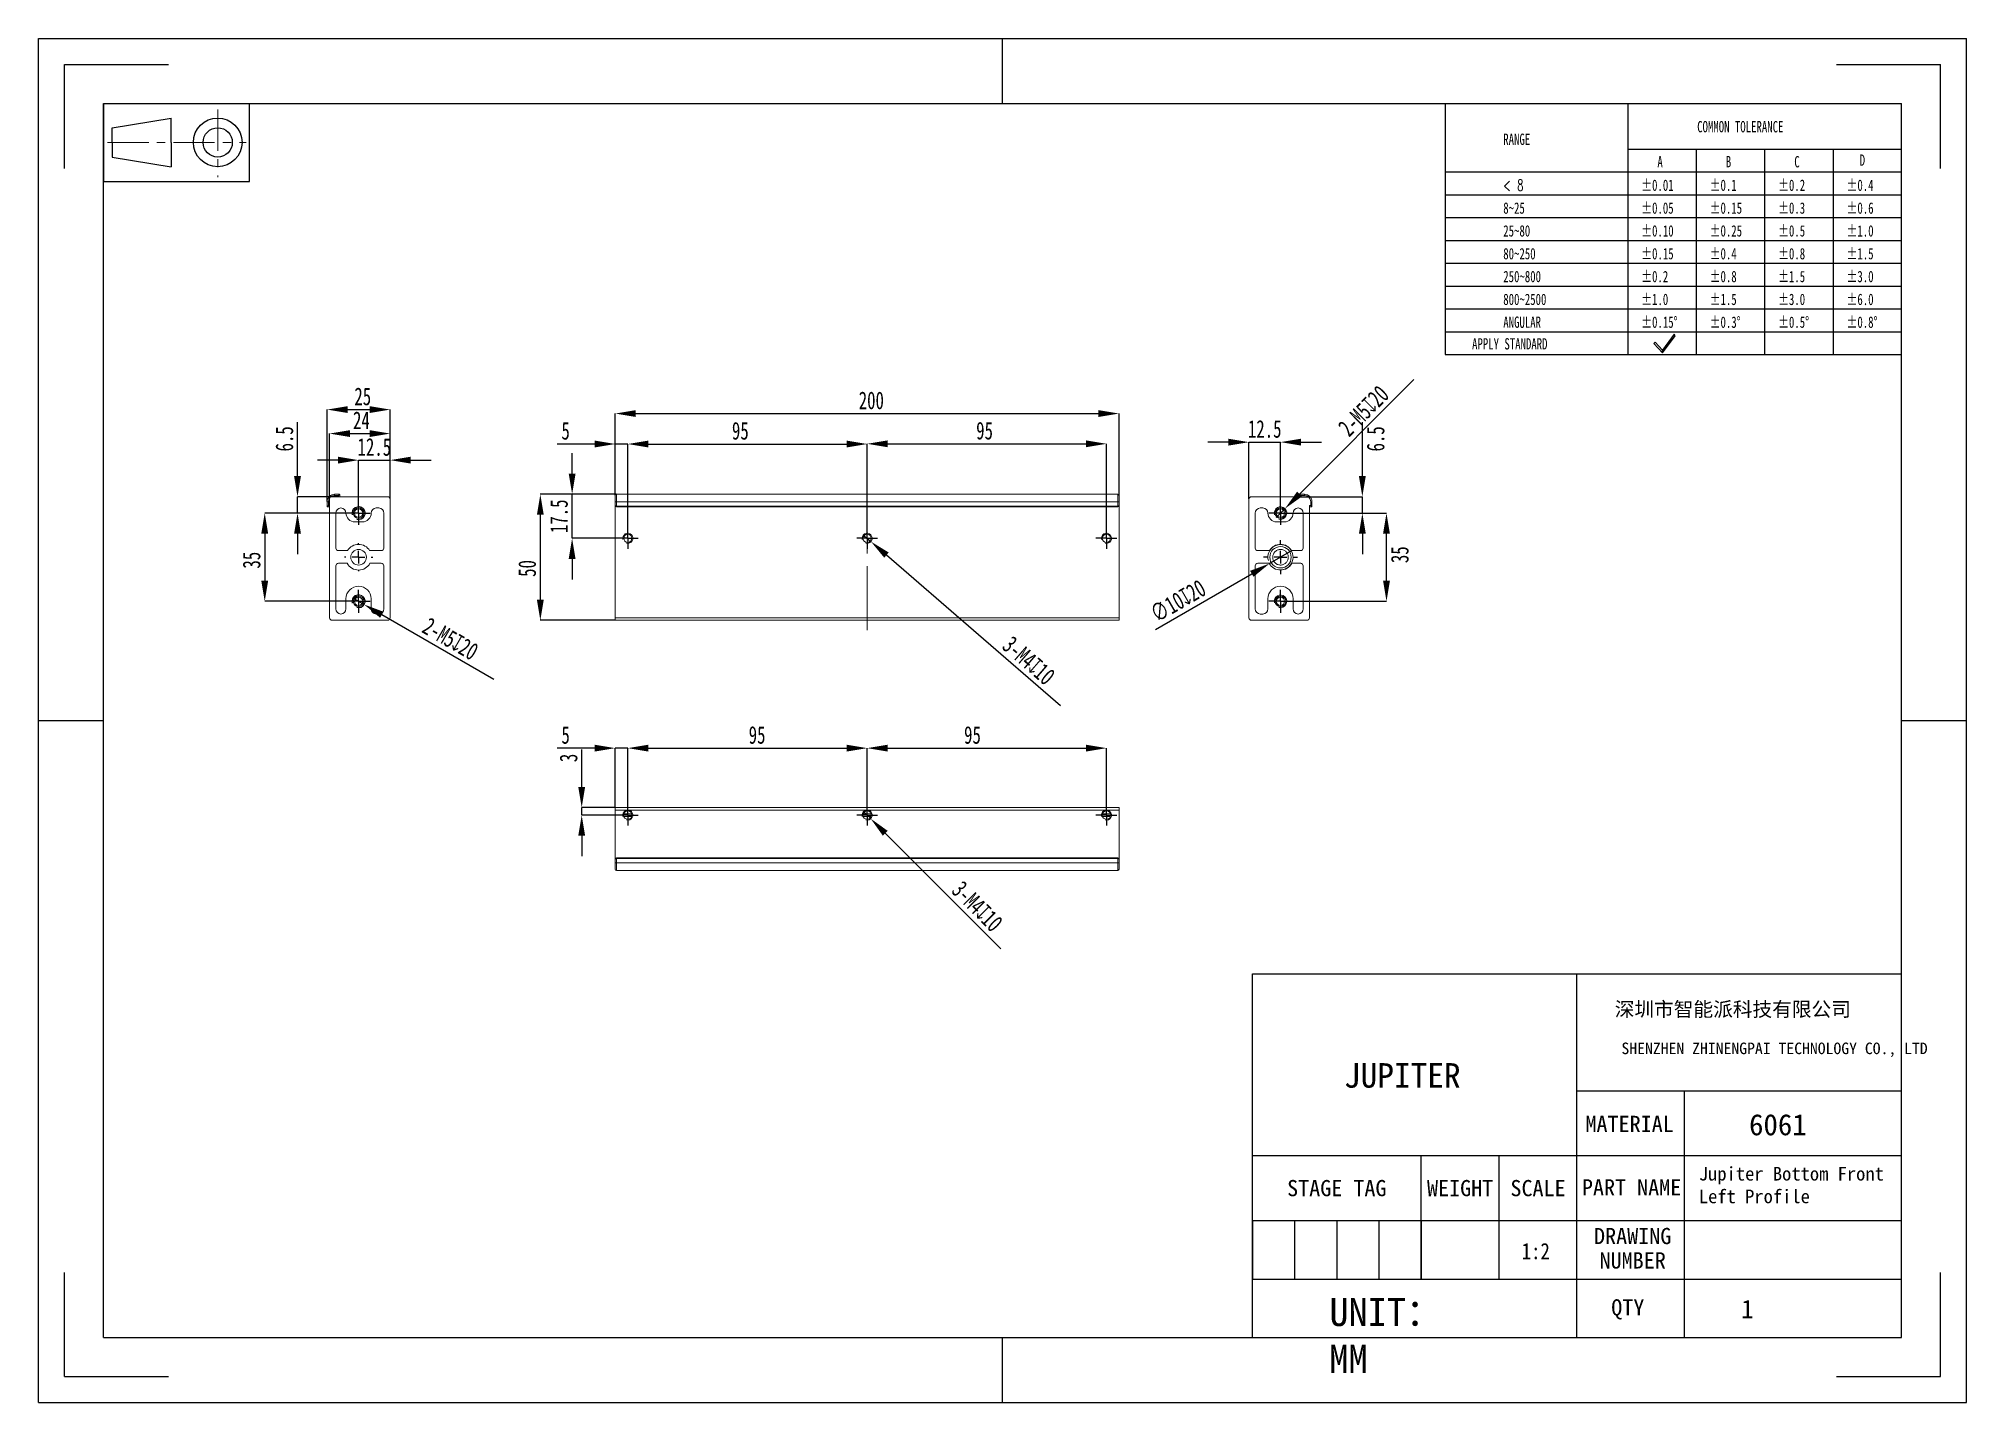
# Model space of a CAD drawing. Header units: millimetres. Extents: x 406 to 788, y 4 to 275.
import ezdxf

# ---------------------------------------------------------------- set-up
doc = ezdxf.new("R2010")
doc.units = ezdxf.units.MM
doc.header["$PDSIZE"] = -1
doc.linetypes.add('CENTER', pattern=[10.16, 6.35, -1.27, 1.27, -1.27])
doc.linetypes.add('CENTERX2', pattern=[20.32, 12.7, -2.54, 2.54, -2.54])
doc.layers.add('DEFAULT_1', color=7, linetype='CENTER', lineweight=18)
doc.layers.add('尺寸线层', color=3, linetype='Continuous', lineweight=18)
doc.layers.add('图框', color=7, linetype='Continuous')
doc.styles.add('SLDTEXTSTYLE4', font='TXT', dxfattribs={"width": 0.7})
doc.styles.add('SLDTEXTSTYLE5', font='TXT', dxfattribs={"width": 0.642857, "bigfont": 'bigfont'})
doc.styles.add('TEXTSTYLE_2', font='')
doc.styles.add('TEXTSTYLE_3', font='')
doc.styles.get('TEXTSTYLE_2').set_extended_font_data('宋体')
doc.styles.get('TEXTSTYLE_3').set_extended_font_data('宋体')
doc.dimstyles.new('SLDDIMSTYLE0', dxfattribs={"dimtxt": 3.5, "dimasz": 4.08, "dimexe": 0, "dimexo": 0.0625, "dimgap": 0.875, "dimtad": 2, "dimdec": 1, "dimlfac": 2, "dimrnd": 1e-09, "dimzin": 12, "dimdsep": 46, "dimtxsty": 'SLDTEXTSTYLE4', "dimsah": 1, "dimcen": 0.09, "dimadec": 0, "dimazin": 3, "dimtfac": 1, "dimtdec": 1, "dimtofl": 0, "dimtmove": 0, "dimatfit": 3, "dimfxl": 1, "dimfrac": 2, "dimtolj": 1, "dimtzin": 12, "dimarcsym": 0})
doc.dimstyles.new('SLDDIMSTYLE1', dxfattribs={"dimtxt": 3.5, "dimasz": 4.08, "dimexe": 0, "dimexo": 0.0625, "dimgap": 0.875, "dimtad": 2, "dimdec": 1, "dimlfac": 2, "dimrnd": 1e-09, "dimzin": 12, "dimdsep": 46, "dimtxsty": 'SLDTEXTSTYLE4', "dimsah": 1, "dimcen": 0.09, "dimadec": 0, "dimazin": 3, "dimtfac": 1, "dimtdec": 1, "dimtmove": 0, "dimatfit": 0, "dimfxl": 1, "dimfrac": 2, "dimtolj": 1, "dimtzin": 12, "dimarcsym": 0})
doc.dimstyles.new('SLDDIMSTYLE2', dxfattribs={"dimtxt": 3.5, "dimasz": 4.08, "dimexe": 0, "dimexo": 0.0625, "dimgap": 0.875, "dimtad": 2, "dimlfac": 2, "dimrnd": 1e-09, "dimzin": 12, "dimdsep": 46, "dimtxsty": 'SLDTEXTSTYLE4', "dimsah": 1, "dimcen": 0.09, "dimadec": 0, "dimazin": 3, "dimtfac": 1, "dimtofl": 0, "dimtmove": 0, "dimatfit": 3, "dimfxl": 1, "dimfrac": 2, "dimtolj": 1, "dimtzin": 12, "dimarcsym": 0})
doc.dimstyles.new('SLDDIMSTYLE3', dxfattribs={"dimtxt": 3.5, "dimasz": 4.08, "dimexe": 0, "dimexo": 0.0625, "dimgap": 0.875, "dimtad": 2, "dimdec": 1, "dimlfac": 2, "dimrnd": 1e-09, "dimzin": 12, "dimdsep": 46, "dimtxsty": 'SLDTEXTSTYLE4', "dimblk1": 'NONE', "dimsah": 1, "dimcen": 0, "dimadec": 0, "dimazin": 3, "dimtfac": 1, "dimtdec": 1, "dimtmove": 0, "dimatfit": 3, "dimldrblk": 'NONE', "dimfxl": 1, "dimfrac": 2, "dimtolj": 1, "dimtzin": 12, "dimarcsym": 0})
doc.dimstyles.new('SLDDIMSTYLE4', dxfattribs={"dimtxt": 3.5, "dimasz": 4.08, "dimexe": 0, "dimexo": 0.0625, "dimgap": 0.875, "dimtad": 2, "dimdec": 1, "dimlfac": 2, "dimrnd": 1e-09, "dimzin": 12, "dimdsep": 46, "dimtxsty": 'SLDTEXTSTYLE4', "dimblk1": 'NONE', "dimsah": 1, "dimcen": 0, "dimadec": 0, "dimazin": 3, "dimtfac": 1, "dimtdec": 1, "dimtmove": 0, "dimatfit": 3, "dimldrblk": 'NONE', "dimfxl": 1, "dimfrac": 2, "dimtolj": 1, "dimtzin": 12, "dimarcsym": 0})

msp = doc.modelspace()

# ---------------------------------------------------------------- texts
at = {"attachment_point": 1}
for s, insert, char_height, width, style in [('COMMON TOLERANCE', (734.9454, 258.6327), 2.245988, 73.941758, 'SLDTEXTSTYLE4'), ('RANGE', (696.4534, 256.1319), 2.24599, 22.059425, 'SLDTEXTSTYLE4'), ('A', (727.0459, 251.6881), 2.246, 3.245004, 'SLDTEXTSTYLE4'), ('B', (740.6318, 251.6881), 2.246, 3.193122, 'SLDTEXTSTYLE4'), ('C', (754.2177, 251.6881), 2.246, 3.230854, 'SLDTEXTSTYLE4'), ('D', (767.2017, 251.993), 2.246, 3.193122, 'SLDTEXTSTYLE4'), ('< 8', (696.4534, 247.0185), 2.24599, 10.779397, 'SLDTEXTSTYLE5'), ('%%P0.01', (723.8504, 247.0185), 2.24599, 15.725063, 'SLDTEXTSTYLE4'), ('%%P0.1', (737.4363, 247.0185), 2.24599, 11.791439, 'SLDTEXTSTYLE4'), ('%%P0.2', (751.0222, 247.0185), 2.24599, 13.413941, 'SLDTEXTSTYLE4'), ('%%P0.4', (764.6081, 247.0185), 2.24599, 13.362059, 'SLDTEXTSTYLE4'), ('8~25', (696.4534, 242.4899), 2.24599, 17.394731, 'SLDTEXTSTYLE4'), ('%%P0.05', (723.8504, 242.4899), 2.24599, 17.347565, 'SLDTEXTSTYLE4'), ('%%P0.15', (737.4363, 242.4899), 2.24599, 16.559897, 'SLDTEXTSTYLE4'), ('%%P0.3', (751.0222, 242.4899), 2.24599, 13.413941, 'SLDTEXTSTYLE4'), ('%%P0.6', (764.6081, 242.4899), 2.24599, 13.413941, 'SLDTEXTSTYLE4'), ('25~80', (696.4534, 237.9613), 2.24599, 21.328355, 'SLDTEXTSTYLE4'), ('%%P0.10', (723.8504, 237.9613), 2.24599, 15.776946, 'SLDTEXTSTYLE4'), ('%%P0.25', (737.4363, 237.9613), 2.24599, 18.130517, 'SLDTEXTSTYLE4'), ('%%P0.5', (751.0222, 237.9613), 2.24599, 13.413941, 'SLDTEXTSTYLE4'), ('%%P1.0', (764.6081, 237.9613), 2.24599, 11.843322, 'SLDTEXTSTYLE4'), ('%%P0.15', (723.8504, 233.4326), 2.24599, 16.559897, 'SLDTEXTSTYLE4'), ('%%P0.4', (737.4363, 233.4326), 2.24599, 13.362059, 'SLDTEXTSTYLE4'), ('%%P0.8', (751.0222, 233.4326), 2.24599, 13.413941, 'SLDTEXTSTYLE4'), ('%%P1.5', (764.6081, 233.4326), 2.24599, 12.626273, 'SLDTEXTSTYLE4'), ('80~250', (696.4534, 233.4326), 2.24599, 25.26198, 'SLDTEXTSTYLE4'), ('250~800', (696.4534, 228.904), 2.24599, 29.195604, 'SLDTEXTSTYLE4'), ('%%P0.2', (723.8504, 228.904), 2.24599, 13.413941, 'SLDTEXTSTYLE4'), ('%%P0.8', (737.4363, 228.904), 2.24599, 13.413941, 'SLDTEXTSTYLE4'), ('%%P1.5', (751.0222, 228.904), 2.24599, 12.626273, 'SLDTEXTSTYLE4'), ('%%P3.0', (764.6081, 228.904), 2.24599, 13.413941, 'SLDTEXTSTYLE4'), ('800~2500', (696.4534, 224.3754), 2.24599, 33.129228, 'SLDTEXTSTYLE4'), ('%%P1.0', (723.8504, 224.3754), 2.24599, 11.843322, 'SLDTEXTSTYLE4'), ('%%P1.5', (737.4363, 224.3754), 2.24599, 12.626273, 'SLDTEXTSTYLE4'), ('%%P3.0', (751.0222, 224.3754), 2.24599, 13.413941, 'SLDTEXTSTYLE4'), ('%%P6.0', (764.6081, 224.3754), 2.24599, 13.413941, 'SLDTEXTSTYLE4'), ('ANGULAR', (696.4534, 219.8467), 2.24599, 31.544458, 'SLDTEXTSTYLE4'), ('%%P0.15%%D', (723.8504, 219.8467), 2.24599, 19.72472, 'SLDTEXTSTYLE4'), ('%%P0.3%%D', (737.4363, 219.8467), 2.24599, 16.578764, 'SLDTEXTSTYLE4'), ('%%P0.5%%D', (751.0222, 219.8467), 2.24599, 16.578764, 'SLDTEXTSTYLE4'), ('%%P0.8%%D', (764.6081, 219.8467), 2.24599, 16.578764, 'SLDTEXTSTYLE4'), ('APPLY STANDARD', (690.2596, 215.5484), 2.245988, 64.560488, 'SLDTEXTSTYLE4')]:
    msp.add_mtext(s, dxfattribs=dict(at, insert=insert, char_height=char_height, width=width, style=style))
at = {"color": 7, "linetype": 'Continuous', "insert": (742.0193, 83.8465), "char_height": 2.863908, "width": 67.948212, "attachment_point": 2, "style": 'TEXTSTYLE_2'}
msp.add_mtext('深圳市智能派科技有限公司', dxfattribs=at)
at = {"color": 7, "linetype": 'Continuous', "attachment_point": 2, "line_spacing_factor": 0.9, "style": 'TEXTSTYLE_3'}
for s, insert, char_height, width in [('MATERIAL\\P ', (721.5327, 61.2647), 3.22125, 46.564858), ('STAGE TAG ', (663.4076, 48.5331), 3.22125, 38.956975), ('WEIGHT', (687.8891, 48.5331), 3.22125, 14.155877), ('SCALE', (703.3511, 48.5331), 3.22125, 14.155877), ('PART NAME', (721.9256, 48.6798), 3.22125, 26.988478), ('DRAWING NUMBER', (722.1406, 39.0253), 3.221249, 26.988478), ('QTY', (721.1756, 24.8726), 3.22125, 35.955609)]:
    msp.add_mtext(s, dxfattribs=dict(at, insert=insert, char_height=char_height, width=width))
at = {"insert": (700.1078, 32.7534), "char_height": 3.221249, "width": 7.721333, "attachment_point": 7}
msp.add_mtext('{\\W0.85;1:2}', dxfattribs=at)
at = {"layer": '尺寸线层', "attachment_point": 1}
for s, insert, char_height, width in [('SHENZHEN ZHINENGPAI TECHNOLOGY CO., LTD', (719.9122, 75.7931), 2.291127, 64.826518), ('JUPITER', (664.8099, 71.7113), 4.86705, 39.720383), ('6061', (745.2484, 61.6015), 4.2, 10.2), ('UNIT：MM', (661.9242, 25.1456), 5.58849, 21.662244)]:
    msp.add_mtext(s, dxfattribs=dict(at, insert=insert, char_height=char_height, width=width))
at = {"layer": '尺寸线层', "linetype": 'CENTERX2', "insert": (735.2703, 51.1275), "char_height": 3.6, "width": 45.60353, "attachment_point": 1}
msp.add_mtext('{\\H0.75x;Jupiter Bottom Front Left Profile}', dxfattribs=at)
at = {"layer": '尺寸线层', "ltscale": 0.2, "insert": (743.6725, 24.7624), "char_height": 3.6503, "width": 21.892878, "attachment_point": 1}
msp.add_mtext('1\\P\\P', dxfattribs=at)

# ---------------------------------------------------------------- blocks, each defined once
blk = doc.blocks.new('_D')
at = {"layer": 'Defpoints', "color": 0, "transparency": 16777216}
for p in [(620.18, 200.59), (520.18, 184.34), (620.18, 184.34)]:
    blk.add_point(p, dxfattribs=at)
at = {"layer": '图框', "color": 0, "lineweight": -2, "transparency": 16777216}
for p, q in [((520.18, 184.4), (520.18, 200.59)), ((524.26, 200.59), (616.1, 200.59)), ((620.18, 184.4), (620.18, 200.59))]:
    blk.add_line(p, q, dxfattribs=at)
at = {"layer": '图框', "color": 0, "transparency": 16777216}
for points in [[(524.26, 201.27), (524.26, 199.91), (520.18, 200.59)], [(616.1, 201.27), (616.1, 199.91), (620.18, 200.59)]]:
    blk.add_solid(points, dxfattribs=at)
at = {"layer": '图框', "color": 0, "transparency": 16777216, "insert": (571.01, 204.96), "char_height": 3.5, "attachment_point": 2, "style": 'SLDTEXTSTYLE4'}
blk.add_mtext('\\A1;200', dxfattribs=at)
blk = doc.blocks.new('_D_1')
at = {"layer": 'Defpoints', "color": 0, "transparency": 16777216}
for p in [(520.43, 184.59), (505.31, 159.59), (520.18, 159.59)]:
    blk.add_point(p, dxfattribs=at)
at = {"layer": '图框', "color": 0, "lineweight": -2, "transparency": 16777216}
for p, q in [((520.37, 184.59), (505.31, 184.59)), ((505.31, 180.51), (505.31, 163.67)), ((520.12, 159.59), (505.31, 159.59))]:
    blk.add_line(p, q, dxfattribs=at)
at = {"layer": '图框', "color": 0, "transparency": 16777216}
for points in [[(504.63, 180.51), (505.99, 180.51), (505.31, 184.59)], [(504.63, 163.67), (505.99, 163.67), (505.31, 159.59)]]:
    blk.add_solid(points, dxfattribs=at)
at = {"layer": '图框', "color": 0, "transparency": 16777216, "insert": (500.93, 169.86), "char_height": 3.5, "attachment_point": 2, "rotation": 90, "style": 'SLDTEXTSTYLE4'}
blk.add_mtext('\\A1;50', dxfattribs=at)
blk = doc.blocks.new('_D_2')
at = {"layer": 'Defpoints', "color": 0, "transparency": 16777216}
for p in [(522.68, 194.55), (520.18, 184.34), (522.68, 175.84)]:
    blk.add_point(p, dxfattribs=at)
at = {"layer": '图框', "color": 0, "lineweight": -2, "transparency": 16777216}
for p, q in [((516.1, 194.55), (508.64, 194.55)), ((520.18, 184.4), (520.18, 194.55)), ((522.68, 194.55), (520.18, 194.55)), ((522.68, 175.9), (522.68, 194.55)), ((526.76, 194.55), (530.84, 194.55))]:
    blk.add_line(p, q, dxfattribs=at)
at = {"layer": '图框', "color": 0, "transparency": 16777216}
for points in [[(516.1, 195.23), (516.1, 193.87), (520.18, 194.55)], [(526.76, 195.23), (526.76, 193.87), (522.68, 194.55)]]:
    blk.add_solid(points, dxfattribs=at)
at = {"layer": '图框', "color": 0, "transparency": 16777216, "insert": (510.33, 198.93), "char_height": 3.5, "attachment_point": 2, "style": 'SLDTEXTSTYLE4'}
blk.add_mtext('\\A1;5', dxfattribs=at)
blk = doc.blocks.new('_D_3')
at = {"layer": 'Defpoints', "color": 0, "transparency": 16777216}
for p in [(570.18, 194.55), (522.68, 175.84), (570.18, 175.84)]:
    blk.add_point(p, dxfattribs=at)
at = {"layer": '图框', "color": 0, "lineweight": -2, "transparency": 16777216}
for p, q in [((522.68, 175.9), (522.68, 194.55)), ((526.76, 194.55), (566.1, 194.55)), ((570.18, 175.9), (570.18, 194.55))]:
    blk.add_line(p, q, dxfattribs=at)
at = {"layer": '图框', "color": 0, "transparency": 16777216}
for points in [[(526.76, 195.23), (526.76, 193.87), (522.68, 194.55)], [(566.1, 195.23), (566.1, 193.87), (570.18, 194.55)]]:
    blk.add_solid(points, dxfattribs=at)
at = {"layer": '图框', "color": 0, "transparency": 16777216, "insert": (545.01, 198.93), "char_height": 3.5, "attachment_point": 2, "style": 'SLDTEXTSTYLE4'}
blk.add_mtext('\\A1;95', dxfattribs=at)
blk = doc.blocks.new('_D_4')
at = {"layer": 'Defpoints', "color": 0, "transparency": 16777216}
for p in [(617.68, 194.59), (570.18, 175.84), (617.68, 175.84)]:
    blk.add_point(p, dxfattribs=at)
at = {"layer": '图框', "color": 0, "lineweight": -2, "transparency": 16777216}
for p, q in [((570.18, 175.9), (570.18, 194.59)), ((574.26, 194.59), (613.6, 194.59)), ((617.68, 175.9), (617.68, 194.59))]:
    blk.add_line(p, q, dxfattribs=at)
at = {"layer": '图框', "color": 0, "transparency": 16777216}
for points in [[(574.26, 195.27), (574.26, 193.91), (570.18, 194.59)], [(613.6, 195.27), (613.6, 193.91), (617.68, 194.59)]]:
    blk.add_solid(points, dxfattribs=at)
at = {"layer": '图框', "color": 0, "transparency": 16777216, "insert": (593.49, 198.96), "char_height": 3.5, "attachment_point": 2, "style": 'SLDTEXTSTYLE4'}
blk.add_mtext('\\A1;95', dxfattribs=at)
blk = doc.blocks.new('_D_5')
at = {"layer": 'Defpoints', "color": 0, "transparency": 16777216}
for p in [(511.62, 184.59), (520.43, 184.59), (522.68, 175.84)]:
    blk.add_point(p, dxfattribs=at)
at = {"layer": '图框', "color": 0, "lineweight": -2, "transparency": 16777216}
for p, q in [((511.62, 188.67), (511.62, 192.75)), ((520.37, 184.59), (511.62, 184.59)), ((511.62, 175.84), (511.62, 184.59)), ((522.62, 175.84), (511.62, 175.84)), ((511.62, 171.76), (511.62, 167.68))]:
    blk.add_line(p, q, dxfattribs=at)
at = {"layer": '图框', "color": 0, "transparency": 16777216}
for points in [[(510.94, 188.67), (512.3, 188.67), (511.62, 184.59)], [(510.94, 171.76), (512.3, 171.76), (511.62, 175.84)]]:
    blk.add_solid(points, dxfattribs=at)
at = {"layer": '图框', "color": 0, "transparency": 16777216, "insert": (507.25, 180.21), "char_height": 3.5, "attachment_point": 2, "rotation": 90, "style": 'SLDTEXTSTYLE4'}
blk.add_mtext('\\A1;17.5', dxfattribs=at)
blk = doc.blocks.new('_D_6')
at = {"layer": 'Defpoints', "color": 0, "transparency": 16777216}
for p in [(569.42, 176.49), (570.94, 175.18)]:
    blk.add_point(p, dxfattribs=at)
at = {"layer": '图框', "color": 0, "lineweight": -2, "transparency": 16777216}
for p, q in [((569.42, 176.49), (570.94, 175.18)), ((608.59, 142.58), (574.02, 172.51))]:
    blk.add_line(p, q, dxfattribs=at)
at = {"layer": '图框', "color": 0, "transparency": 16777216}
blk.add_solid([(574.46, 173.03), (573.57, 172), (570.94, 175.18)], dxfattribs=at)
at = {"layer": '图框', "color": 0, "transparency": 16777216, "insert": (599.05, 156.73), "char_height": 3.5, "attachment_point": 1, "rotation": 319.1088, "style": 'SLDTEXTSTYLE4'}
blk.add_mtext('\\A1;3-M4{\\fGDT|b0|i0|c134|p2;x}10', dxfattribs=at)
blk = doc.blocks.new('_NONE')
blk = doc.blocks.new('SW_CENTERMARKSYMBOL_0')
at = {"layer": '图框', "color": 0}
for p, q in [((-1.25, 0), (-2.075, 0)), ((0, 0), (-1.25, 0)), ((0, 1.25), (0, 2.075)), ((0, 0), (0, 1.25)), ((0, 0), (0, -1.25)), ((0, 0), (1.25, 0)), ((1.25, 0), (2.075, 0)), ((0, -1.25), (0, -2.075))]:
    blk.add_line(p, q, dxfattribs=at)
blk = doc.blocks.new('SW_CENTERMARKSYMBOL_1')
at = {"layer": '图框', "color": 0}
for p, q in [((-1.25, 0), (-2.075, 0)), ((0, 0), (-1.25, 0)), ((0, 1.25), (0, 2.075)), ((0, 0), (0, 1.25)), ((0, 0), (0, -1.25)), ((0, 0), (1.25, 0)), ((1.25, 0), (2.075, 0)), ((0, -1.25), (0, -2.075))]:
    blk.add_line(p, q, dxfattribs=at)
blk = doc.blocks.new('SW_CENTERMARKSYMBOL_2')
at = {"layer": '图框', "color": 0}
for p, q in [((-1.25, 0), (-2.075, 0)), ((0, 0), (-1.25, 0)), ((0, 1.25), (0, 2.075)), ((0, 0), (0, 1.25)), ((0, 0), (0, -1.25)), ((0, 0), (1.25, 0)), ((1.25, 0), (2.075, 0)), ((0, -1.25), (0, -2.075))]:
    blk.add_line(p, q, dxfattribs=at)
blk = doc.blocks.new('_D_7')
at = {"layer": 'Defpoints', "color": 0, "transparency": 16777216}
for p in [(652.23, 180.84), (673.27, 180.84), (652.23, 163.34)]:
    blk.add_point(p, dxfattribs=at)
at = {"layer": '图框', "color": 0, "lineweight": -2, "transparency": 16777216}
for p, q in [((652.29, 180.84), (673.27, 180.84)), ((673.27, 167.42), (673.27, 176.76)), ((652.29, 163.34), (673.27, 163.34))]:
    blk.add_line(p, q, dxfattribs=at)
at = {"layer": '图框', "color": 0, "transparency": 16777216}
for points in [[(672.59, 176.76), (673.95, 176.76), (673.27, 180.84)], [(672.59, 167.42), (673.95, 167.42), (673.27, 163.34)]]:
    blk.add_solid(points, dxfattribs=at)
at = {"layer": '图框', "color": 0, "transparency": 16777216, "insert": (674.15, 172.59), "char_height": 3.5, "attachment_point": 2, "rotation": 90, "style": 'SLDTEXTSTYLE4'}
blk.add_mtext('\\A1;35', dxfattribs=at)
blk = doc.blocks.new('_D_8')
at = {"layer": 'Defpoints', "color": 0, "transparency": 16777216}
for p in [(652.23, 194.92), (645.98, 183.59), (652.23, 180.84)]:
    blk.add_point(p, dxfattribs=at)
at = {"layer": '图框', "color": 0, "lineweight": -2, "transparency": 16777216}
for p, q in [((641.9, 194.92), (637.82, 194.92)), ((645.98, 183.65), (645.98, 194.92)), ((645.98, 194.92), (652.23, 194.92)), ((652.23, 180.9), (652.23, 194.92)), ((656.31, 194.92), (660.39, 194.92))]:
    blk.add_line(p, q, dxfattribs=at)
at = {"layer": '图框', "color": 0, "transparency": 16777216}
for points in [[(641.9, 195.6), (641.9, 194.24), (645.98, 194.92)], [(656.31, 195.6), (656.31, 194.24), (652.23, 194.92)]]:
    blk.add_solid(points, dxfattribs=at)
at = {"layer": '图框', "color": 0, "transparency": 16777216, "insert": (649.1, 199.3), "char_height": 3.5, "attachment_point": 2, "style": 'SLDTEXTSTYLE4'}
blk.add_mtext('\\A1;12.5', dxfattribs=at)
blk = doc.blocks.new('_D_9')
at = {"layer": 'Defpoints', "color": 0, "transparency": 16777216}
for p in [(656.23, 184.09), (668.48, 184.09), (652.23, 180.84)]:
    blk.add_point(p, dxfattribs=at)
at = {"layer": '图框', "color": 0, "lineweight": -2, "transparency": 16777216}
for p, q in [((668.48, 188.17), (668.48, 198.9)), ((656.29, 184.09), (668.48, 184.09)), ((668.48, 180.84), (668.48, 184.09)), ((652.29, 180.84), (668.48, 180.84)), ((668.48, 176.76), (668.48, 172.68))]:
    blk.add_line(p, q, dxfattribs=at)
at = {"layer": '图框', "color": 0, "transparency": 16777216}
for points in [[(667.8, 188.17), (669.16, 188.17), (668.48, 184.09)], [(667.8, 176.76), (669.16, 176.76), (668.48, 180.84)]]:
    blk.add_solid(points, dxfattribs=at)
at = {"layer": '图框', "color": 0, "transparency": 16777216, "insert": (669.35, 195.57), "char_height": 3.5, "attachment_point": 2, "rotation": 90, "style": 'SLDTEXTSTYLE4'}
blk.add_mtext('\\A1;6.5', dxfattribs=at)
blk = doc.blocks.new('_D_10')
at = {"layer": 'Defpoints', "color": 0, "transparency": 16777216}
for p in [(651.35, 179.96), (653.11, 181.72)]:
    blk.add_point(p, dxfattribs=at)
at = {"layer": '图框', "color": 0, "lineweight": -2, "transparency": 16777216}
for p, q in [((678.73, 207.34), (656, 184.61)), ((651.35, 179.96), (653.11, 181.72))]:
    blk.add_line(p, q, dxfattribs=at)
at = {"layer": '图框', "color": 0, "transparency": 16777216}
blk.add_solid([(655.52, 185.09), (656.48, 184.13), (653.11, 181.72)], dxfattribs=at)
at = {"layer": '图框', "color": 0, "transparency": 16777216, "insert": (663.36, 198.27), "char_height": 3.5, "attachment_point": 1, "rotation": 45, "style": 'SLDTEXTSTYLE4'}
blk.add_mtext('\\A1;2-M5{\\fGDT;x}20', dxfattribs=at)
blk = doc.blocks.new('_D_11')
at = {"layer": 'Defpoints', "color": 0, "transparency": 16777216}
for p in [(654.4, 173.34), (650.07, 170.84)]:
    blk.add_point(p, dxfattribs=at)
at = {"layer": '图框', "color": 0, "lineweight": -2, "transparency": 16777216}
for p, q in [((654.4, 173.34), (650.07, 170.84)), ((627.44, 157.78), (646.54, 168.8))]:
    blk.add_line(p, q, dxfattribs=at)
at = {"layer": '图框', "color": 0, "transparency": 16777216}
blk.add_solid([(646.2, 169.39), (646.88, 168.21), (650.07, 170.84)], dxfattribs=at)
at = {"layer": '图框', "color": 0, "transparency": 16777216, "insert": (625.98, 162.07), "char_height": 3.5, "attachment_point": 1, "rotation": 30, "style": 'SLDTEXTSTYLE4'}
blk.add_mtext('\\A1;∅10{\\fGDT;x}20', dxfattribs=at)
blk = doc.blocks.new('SW_CENTERMARKSYMBOL_3')
at = {"layer": '图框', "color": 0}
for p, q in [((-1.25, 0), (-2.3, 0)), ((0, 0), (-1.25, 0)), ((0, 1.25), (0, 2.3)), ((0, 0), (0, 1.25)), ((0, 0), (0, -1.25)), ((0, 0), (1.25, 0)), ((1.25, 0), (2.3, 0)), ((0, -1.25), (0, -2.3))]:
    blk.add_line(p, q, dxfattribs=at)
blk = doc.blocks.new('SW_CENTERMARKSYMBOL_4')
at = {"layer": '图框', "color": 0}
for p, q in [((-1.25, 0), (-2.3, 0)), ((0, 0), (-1.25, 0)), ((0, 1.25), (0, 2.3)), ((0, 0), (0, 1.25)), ((0, 0), (0, -1.25)), ((0, 0), (1.25, 0)), ((1.25, 0), (2.3, 0)), ((0, -1.25), (0, -2.3))]:
    blk.add_line(p, q, dxfattribs=at)
blk = doc.blocks.new('SW_CENTERMARKSYMBOL_5')
at = {"layer": '图框', "color": 0}
for p, q in [((-2.5, 0), (-2.8, 0)), ((0, 0), (-1.25, 0)), ((0, 2.5), (0, 2.8)), ((0, 0), (0, 1.25)), ((0, 0), (0, -1.25)), ((0, 0), (1.25, 0)), ((2.5, 0), (2.8, 0)), ((0, -2.5), (0, -2.8))]:
    blk.add_line(p, q, dxfattribs=at)
blk = doc.blocks.new('SW_CENTERMARKSYMBOL_6')
at = {"layer": '图框', "color": 0}
for p, q in [((-2.5, 0), (-3.375, 0)), ((0, 0), (-1.25, 0)), ((0, 2.5), (0, 3.375)), ((0, 0), (0, 1.25)), ((0, 0), (0, -1.25)), ((0, 0), (1.25, 0)), ((2.5, 0), (3.375, 0)), ((0, -2.5), (0, -3.375))]:
    blk.add_line(p, q, dxfattribs=at)
blk = doc.blocks.new('_D_12')
at = {"layer": 'Defpoints', "color": 0, "transparency": 16777216}
for p in [(475.48, 201.38), (462.98, 183.09), (475.48, 183.59)]:
    blk.add_point(p, dxfattribs=at)
at = {"layer": '图框', "color": 0, "lineweight": -2, "transparency": 16777216}
for p, q in [((462.98, 183.15), (462.98, 201.38)), ((467.06, 201.38), (471.4, 201.38)), ((475.48, 183.65), (475.48, 201.38))]:
    blk.add_line(p, q, dxfattribs=at)
at = {"layer": '图框', "color": 0, "transparency": 16777216}
for points in [[(467.06, 202.06), (467.06, 200.7), (462.98, 201.38)], [(471.4, 202.06), (471.4, 200.7), (475.48, 201.38)]]:
    blk.add_solid(points, dxfattribs=at)
at = {"layer": '图框', "color": 0, "transparency": 16777216, "insert": (470.06, 205.75), "char_height": 3.5, "attachment_point": 2, "style": 'SLDTEXTSTYLE4'}
blk.add_mtext('\\A1;25', dxfattribs=at)
blk = doc.blocks.new('_D_13')
at = {"layer": 'Defpoints', "color": 0, "transparency": 16777216}
for p in [(475.48, 196.62), (463.48, 182.34), (475.48, 183.59)]:
    blk.add_point(p, dxfattribs=at)
at = {"layer": '图框', "color": 0, "lineweight": -2, "transparency": 16777216}
for p, q in [((463.48, 182.4), (463.48, 196.62)), ((467.56, 196.62), (471.4, 196.62)), ((475.48, 183.65), (475.48, 196.62))]:
    blk.add_line(p, q, dxfattribs=at)
at = {"layer": '图框', "color": 0, "transparency": 16777216}
for points in [[(467.56, 197.3), (467.56, 195.94), (463.48, 196.62)], [(471.4, 197.3), (471.4, 195.94), (475.48, 196.62)]]:
    blk.add_solid(points, dxfattribs=at)
at = {"layer": '图框', "color": 0, "transparency": 16777216, "insert": (469.79, 201), "char_height": 3.5, "attachment_point": 2, "style": 'SLDTEXTSTYLE4'}
blk.add_mtext('\\A1;24', dxfattribs=at)
blk = doc.blocks.new('_D_14')
at = {"layer": 'Defpoints', "color": 0, "transparency": 16777216}
for p in [(475.48, 191.35), (469.23, 180.84), (475.48, 183.59)]:
    blk.add_point(p, dxfattribs=at)
at = {"layer": '图框', "color": 0, "lineweight": -2, "transparency": 16777216}
for p, q in [((465.15, 191.35), (461.07, 191.35)), ((469.23, 180.9), (469.23, 191.35)), ((469.23, 191.35), (475.48, 191.35)), ((475.48, 183.65), (475.48, 191.35)), ((479.56, 191.35), (483.64, 191.35))]:
    blk.add_line(p, q, dxfattribs=at)
at = {"layer": '图框', "color": 0, "transparency": 16777216}
for points in [[(465.15, 192.03), (465.15, 190.67), (469.23, 191.35)], [(479.56, 192.03), (479.56, 190.67), (475.48, 191.35)]]:
    blk.add_solid(points, dxfattribs=at)
at = {"layer": '图框', "color": 0, "transparency": 16777216, "insert": (472.36, 195.72), "char_height": 3.5, "attachment_point": 2, "style": 'SLDTEXTSTYLE4'}
blk.add_mtext('\\A1;12.5', dxfattribs=at)
blk = doc.blocks.new('_D_15')
at = {"layer": 'Defpoints', "color": 0, "transparency": 16777216}
for p in [(469.23, 180.84), (450.6, 163.34), (469.23, 163.34)]:
    blk.add_point(p, dxfattribs=at)
at = {"layer": '图框', "color": 0, "lineweight": -2, "transparency": 16777216}
for p, q in [((469.17, 180.84), (450.6, 180.84)), ((450.6, 176.76), (450.6, 167.42)), ((469.17, 163.34), (450.6, 163.34))]:
    blk.add_line(p, q, dxfattribs=at)
at = {"layer": '图框', "color": 0, "transparency": 16777216}
for points in [[(449.92, 176.76), (451.28, 176.76), (450.6, 180.84)], [(449.92, 167.42), (451.28, 167.42), (450.6, 163.34)]]:
    blk.add_solid(points, dxfattribs=at)
at = {"layer": '图框', "color": 0, "transparency": 16777216, "insert": (446.23, 171.5), "char_height": 3.5, "attachment_point": 2, "rotation": 90, "style": 'SLDTEXTSTYLE4'}
blk.add_mtext('\\A1;35', dxfattribs=at)
blk = doc.blocks.new('_D_16')
at = {"layer": 'Defpoints', "color": 0, "transparency": 16777216}
for p in [(457.11, 184.09), (465.23, 184.09), (469.23, 180.84)]:
    blk.add_point(p, dxfattribs=at)
at = {"layer": '图框', "color": 0, "lineweight": -2, "transparency": 16777216}
for p, q in [((457.11, 188.17), (457.11, 198.9)), ((465.17, 184.09), (457.11, 184.09)), ((457.11, 180.84), (457.11, 184.09)), ((469.17, 180.84), (457.11, 180.84)), ((457.11, 176.76), (457.11, 172.68))]:
    blk.add_line(p, q, dxfattribs=at)
at = {"layer": '图框', "color": 0, "transparency": 16777216}
for points in [[(456.43, 188.17), (457.79, 188.17), (457.11, 184.09)], [(456.43, 176.76), (457.79, 176.76), (457.11, 180.84)]]:
    blk.add_solid(points, dxfattribs=at)
at = {"layer": '图框', "color": 0, "transparency": 16777216, "insert": (452.74, 195.57), "char_height": 3.5, "attachment_point": 2, "rotation": 90, "style": 'SLDTEXTSTYLE4'}
blk.add_mtext('\\A1;6.5', dxfattribs=at)
blk = doc.blocks.new('_D_17')
at = {"layer": 'Defpoints', "color": 0, "transparency": 16777216}
for p in [(468.15, 163.96), (470.32, 162.71)]:
    blk.add_point(p, dxfattribs=at)
at = {"layer": '图框', "color": 0, "lineweight": -2, "transparency": 16777216}
for p, q in [((468.15, 163.96), (470.32, 162.71)), ((496.07, 147.84), (473.85, 160.67))]:
    blk.add_line(p, q, dxfattribs=at)
at = {"layer": '图框', "color": 0, "transparency": 16777216}
blk.add_solid([(474.19, 161.26), (473.51, 160.08), (470.32, 162.71)], dxfattribs=at)
at = {"layer": '图框', "color": 0, "transparency": 16777216, "insert": (483.33, 160.34), "char_height": 3.5, "attachment_point": 1, "rotation": 330, "style": 'SLDTEXTSTYLE4'}
blk.add_mtext('\\A1;2-M5{\\fGDT;x}20', dxfattribs=at)
blk = doc.blocks.new('SW_CENTERMARKSYMBOL_7')
at = {"layer": '图框', "color": 0}
for p, q in [((-1.25, 0), (-2.3, 0)), ((0, 0), (-1.25, 0)), ((0, 1.25), (0, 2.3)), ((0, 0), (0, 1.25)), ((0, 0), (0, -1.25)), ((0, 0), (1.25, 0)), ((1.25, 0), (2.3, 0)), ((0, -1.25), (0, -2.3))]:
    blk.add_line(p, q, dxfattribs=at)
blk = doc.blocks.new('SW_CENTERMARKSYMBOL_8')
at = {"layer": '图框', "color": 0}
for p, q in [((-1.25, 0), (-2.3, 0)), ((0, 0), (-1.25, 0)), ((0, 1.25), (0, 2.3)), ((0, 0), (0, 1.25)), ((0, 0), (0, -1.25)), ((0, 0), (1.25, 0)), ((1.25, 0), (2.3, 0)), ((0, -1.25), (0, -2.3))]:
    blk.add_line(p, q, dxfattribs=at)
blk = doc.blocks.new('SW_CENTERMARKSYMBOL_9')
at = {"layer": '图框', "color": 0}
for p, q in [((-2.5, 0), (-2.8, 0)), ((0, 0), (-1.25, 0)), ((0, 2.5), (0, 2.8)), ((0, 0), (0, 1.25)), ((0, 0), (0, -1.25)), ((0, 0), (1.25, 0)), ((2.5, 0), (2.8, 0)), ((0, -2.5), (0, -2.8))]:
    blk.add_line(p, q, dxfattribs=at)
blk = doc.blocks.new('_D_18')
at = {"layer": 'Defpoints', "color": 0, "transparency": 16777216}
for p in [(522.67, 134.21), (520.18, 122.42), (522.67, 120.93)]:
    blk.add_point(p, dxfattribs=at)
at = {"layer": '图框', "color": 0, "lineweight": -2, "transparency": 16777216}
for p, q in [((516.1, 134.21), (508.64, 134.21)), ((520.18, 122.49), (520.18, 134.21)), ((522.67, 134.21), (520.18, 134.21)), ((522.67, 120.99), (522.67, 134.21)), ((526.75, 134.21), (530.83, 134.21))]:
    blk.add_line(p, q, dxfattribs=at)
at = {"layer": '图框', "color": 0, "transparency": 16777216}
for points in [[(516.1, 134.89), (516.1, 133.53), (520.18, 134.21)], [(526.75, 134.89), (526.75, 133.53), (522.67, 134.21)]]:
    blk.add_solid(points, dxfattribs=at)
at = {"layer": '图框', "color": 0, "transparency": 16777216, "insert": (510.33, 138.58), "char_height": 3.5, "attachment_point": 2, "style": 'SLDTEXTSTYLE4'}
blk.add_mtext('\\A1;5', dxfattribs=at)
blk = doc.blocks.new('_D_19')
at = {"layer": 'Defpoints', "color": 0, "transparency": 16777216}
for p in [(570.18, 134.21), (522.67, 120.93), (570.18, 120.92)]:
    blk.add_point(p, dxfattribs=at)
at = {"layer": '图框', "color": 0, "lineweight": -2, "transparency": 16777216}
for p, q in [((522.67, 120.99), (522.67, 134.21)), ((526.75, 134.21), (566.1, 134.21)), ((570.18, 120.99), (570.18, 134.21))]:
    blk.add_line(p, q, dxfattribs=at)
at = {"layer": '图框', "color": 0, "transparency": 16777216}
for points in [[(526.75, 134.89), (526.75, 133.53), (522.67, 134.21)], [(566.1, 134.89), (566.1, 133.53), (570.18, 134.21)]]:
    blk.add_solid(points, dxfattribs=at)
at = {"layer": '图框', "color": 0, "transparency": 16777216, "insert": (548.34, 138.58), "char_height": 3.5, "attachment_point": 2, "rotation": 359.9953, "style": 'SLDTEXTSTYLE4'}
blk.add_mtext('\\A1;95', dxfattribs=at)
blk = doc.blocks.new('_D_20')
at = {"layer": 'Defpoints', "color": 0, "transparency": 16777216}
for p in [(617.68, 134.21), (570.18, 120.92), (617.68, 120.92)]:
    blk.add_point(p, dxfattribs=at)
at = {"layer": '图框', "color": 0, "lineweight": -2, "transparency": 16777216}
for p, q in [((570.18, 120.99), (570.18, 134.21)), ((574.26, 134.21), (613.6, 134.21)), ((617.68, 120.99), (617.68, 134.21))]:
    blk.add_line(p, q, dxfattribs=at)
at = {"layer": '图框', "color": 0, "transparency": 16777216}
for points in [[(574.26, 134.89), (574.26, 133.53), (570.18, 134.21)], [(613.6, 134.89), (613.6, 133.53), (617.68, 134.21)]]:
    blk.add_solid(points, dxfattribs=at)
at = {"layer": '图框', "color": 0, "transparency": 16777216, "insert": (591.09, 138.58), "char_height": 3.5, "attachment_point": 2, "style": 'SLDTEXTSTYLE4'}
blk.add_mtext('\\A1;95', dxfattribs=at)
blk = doc.blocks.new('_D_21')
at = {"layer": 'Defpoints', "color": 0, "transparency": 16777216}
for p in [(513.52, 122.42), (520.18, 122.42), (522.67, 120.93)]:
    blk.add_point(p, dxfattribs=at)
at = {"layer": '图框', "color": 0, "lineweight": -2, "transparency": 16777216}
for p, q in [((513.52, 126.5), (513.52, 133.97)), ((520.12, 122.42), (513.52, 122.42)), ((513.52, 120.93), (513.52, 122.42)), ((522.61, 120.93), (513.52, 120.93)), ((513.52, 116.85), (513.52, 112.77))]:
    blk.add_line(p, q, dxfattribs=at)
at = {"layer": '图框', "color": 0, "transparency": 16777216}
for points in [[(512.84, 126.5), (514.2, 126.5), (513.52, 122.42)], [(512.84, 116.85), (514.2, 116.85), (513.52, 120.93)]]:
    blk.add_solid(points, dxfattribs=at)
at = {"layer": '图框', "color": 0, "transparency": 16777216, "insert": (509.15, 132.27), "char_height": 3.5, "attachment_point": 2, "rotation": 90, "style": 'SLDTEXTSTYLE4'}
blk.add_mtext('\\A1;3', dxfattribs=at)
blk = doc.blocks.new('_D_22')
at = {"layer": 'Defpoints', "color": 0, "transparency": 16777216}
for p in [(569.47, 121.63), (570.89, 120.22)]:
    blk.add_point(p, dxfattribs=at)
at = {"layer": '图框', "color": 0, "lineweight": -2, "transparency": 16777216}
for p, q in [((569.47, 121.63), (570.89, 120.22)), ((596.73, 94.38), (573.77, 117.33))]:
    blk.add_line(p, q, dxfattribs=at)
at = {"layer": '图框', "color": 0, "transparency": 16777216}
blk.add_solid([(574.25, 117.81), (573.29, 116.85), (570.89, 120.22)], dxfattribs=at)
at = {"layer": '图框', "color": 0, "transparency": 16777216, "insert": (589.21, 108.18), "char_height": 3.5, "attachment_point": 1, "rotation": 315, "style": 'SLDTEXTSTYLE4'}
blk.add_mtext('\\A1;3-{\\fSimSun|b0|i0|c134|p2;M4\\fGDT|b0|i0|c134|p2;x}10', dxfattribs=at)
blk = doc.blocks.new('SW_CENTERMARKSYMBOL_10')
at = {"layer": '图框', "color": 0}
for p, q in [((-1.25, 0), (-2.075, 0)), ((0, 0), (-1.25, 0)), ((0, 1.25), (0, 2.075)), ((0, 0), (0, 1.25)), ((0, 0), (0, -1.25)), ((0, 0), (1.25, 0)), ((1.25, 0), (2.075, 0)), ((0, -1.25), (0, -2.075))]:
    blk.add_line(p, q, dxfattribs=at)
blk = doc.blocks.new('SW_CENTERMARKSYMBOL_11')
at = {"layer": '图框', "color": 0}
for p, q in [((-1.25, 0), (-2.075, 0)), ((0, 0), (-1.25, 0)), ((0, 1.25), (0, 2.075)), ((0, 0), (0, 1.25)), ((0, 0), (0, -1.25)), ((0, 0), (1.25, 0)), ((1.25, 0), (2.075, 0)), ((0, -1.25), (0, -2.075))]:
    blk.add_line(p, q, dxfattribs=at)
blk = doc.blocks.new('SW_CENTERMARKSYMBOL_12')
at = {"layer": '图框', "color": 0}
for p, q in [((-1.25, 0), (-2.075, 0)), ((0, 0), (-1.25, 0)), ((0, 1.25), (0, 2.075)), ((0, 0), (0, 1.25)), ((0, 0), (0, -1.25)), ((0, 0), (1.25, 0)), ((1.25, 0), (2.075, 0)), ((0, -1.25), (0, -2.075))]:
    blk.add_line(p, q, dxfattribs=at)
blk = doc.blocks.new('96_1')
at = {"color": 7, "linetype": 'Continuous'}
for p, q in [((-11.25, 6), (-11.25, -6)), ((11.25, -6), (11.25, 6)), ((-9.93, 2.25), (-0.82, 3.75)), ((-0.82, 0), (-0.82, 3.75)), ((-9.93, 0), (-9.93, 2.25)), ((-9.93, 0), (-9.93, -2.25)), ((-0.82, 0), (-0.82, -3.75)), ((-9.93, -2.25), (-0.82, -3.75)), ((-11.25, -6), (11.25, -6))]:
    blk.add_line(p, q, dxfattribs=at)
for radius in [3.75, 2.25]:
    blk.add_circle((6.34, 0), radius, dxfattribs=at)
at = {"layer": 'DEFAULT_1', "color": 1, "linetype": 'CENTER'}
for p, q in [((6.34, 5.05), (6.34, -5.36)), ((-10.64, 0), (10.74, 0))]:
    blk.add_line(p, q, dxfattribs=at)

# ---------------------------------------------------------------- dimensions: what is measured, and where the dimension line sits
at = {"layer": '图框', "color": 3}
for p1, p2, picture, middle in [((651.3459, 179.955), (653.1136, 181.7228), '_D_10', (672.3133, 200.9224)), ((468.1523, 163.9639), (470.3174, 162.7139), '_D_17', (488.2093, 152.384))]:
    dim = msp.add_diameter_dim_2p(p1=p1, p2=p2, text='2-M5{\\fGDT;x}20', dimstyle='SLDDIMSTYLE4', override={"dimpost": '<>'}, dxfattribs=at)
    dim.commit()
    dim.dimension.update_dxf_attribs({"geometry": picture, "text_midpoint": middle, "dimtype": 163})
for base, p1, p2, dimstyle, picture, middle in [((475.4849, 201.3798), (462.9849, 183.0889), (475.4849, 183.5889), 'SLDDIMSTYLE1', '_D_12', (470.0571, 201.3798)), ((475.4849, 196.622), (463.4849, 182.3389), (475.4849, 183.5889), 'SLDDIMSTYLE1', '_D_13', (469.7918, 196.622)), ((652.2298, 194.9224), (645.9798, 183.5889), (652.2298, 180.8389), 'SLDDIMSTYLE1', '_D_8', (649.1048, 194.9224)), ((475.4849, 191.3481), (469.2349, 180.8389), (475.4849, 183.5889), 'SLDDIMSTYLE1', '_D_14', (472.3599, 191.3481)), ((522.6728, 134.2092), (520.1793, 122.4231), (522.6728, 120.9271), 'SLDDIMSTYLE1', '_D_18', (510.3276, 134.2092)), ((617.6793, 134.2092), (570.1793, 120.9231), (617.6793, 120.9231), 'SLDDIMSTYLE2', '_D_20', (591.0881, 134.2092))]:
    dim = msp.add_linear_dim(base=base, p1=p1, p2=p2, dimstyle=dimstyle, dxfattribs=at)
    dim.commit()
    dim.dimension.update_dxf_attribs({"geometry": picture, "text_midpoint": middle, "dimtype": 160})
for base, p1, p2, angle, dimstyle, picture, middle in [((620.1793, 200.5889), (520.1793, 184.3389), (620.1793, 184.3389), 0, 'SLDDIMSTYLE0', '_D', (571.0131, 200.5889)), ((457.1114, 184.0889), (469.2349, 180.8389), (465.2349, 184.0889), 90, 'SLDDIMSTYLE1', '_D_16', (457.1114, 195.5739)), ((522.6793, 194.5502), (520.1793, 184.3389), (522.6793, 175.8389), 0, 'SLDDIMSTYLE1', '_D_2', (510.3276, 194.5502)), ((570.1793, 194.5502), (522.6793, 175.8389), (570.1793, 175.8389), 0, 'SLDDIMSTYLE2', '_D_3', (545.0119, 194.5502)), ((617.6793, 194.5889), (570.1793, 175.8389), (617.6793, 175.8389), 0, 'SLDDIMSTYLE2', '_D_4', (593.488, 194.5889)), ((668.4798, 184.0889), (652.2298, 180.8389), (656.2298, 184.0889), 90, 'SLDDIMSTYLE1', '_D_9', (668.4798, 195.5739)), ((511.6224, 184.5889), (522.6793, 175.8389), (520.4293, 184.5889), 90, 'SLDDIMSTYLE1', '_D_5', (511.6224, 180.2139)), ((505.3078, 159.5889), (520.4293, 184.5889), (520.1793, 159.5889), 90, 'SLDDIMSTYLE0', '_D_1', (505.3078, 169.8627)), ((450.6021, 163.3389), (469.2349, 180.8389), (469.2349, 163.3389), 90, 'SLDDIMSTYLE1', '_D_15', (450.6021, 171.4974)), ((673.2722, 180.8389), (652.2298, 163.3389), (652.2298, 180.8389), 90, 'SLDDIMSTYLE1', '_D_7', (673.2722, 172.5908)), ((570.1804, 134.2074), (522.6728, 120.9271), (570.1793, 120.9231), 359.995264, 'SLDDIMSTYLE0', '_D_19', (548.343, 134.2092)), ((513.5249, 122.4231), (522.6728, 120.9271), (520.1793, 122.4231), 90, 'SLDDIMSTYLE1', '_D_21', (513.5249, 132.2748))]:
    dim = msp.add_linear_dim(base=base, p1=p1, p2=p2, angle=angle, dimstyle=dimstyle, dxfattribs=at)
    dim.commit()
    dim.dimension.update_dxf_attribs({"geometry": picture, "text_midpoint": middle, "dimtype": 160})
for p1, p2, text, picture, middle in [((569.4233, 176.4935), (570.9353, 175.1843), '3-M4{\\fGDT|b0|i0|c134|p2;x}10', '_D_6', (602.0294, 148.258)), ((654.3997, 173.3389), (650.0696, 170.8389), '<>{\\fGDT;x}20', '_D_11', (633.7157, 161.3969)), ((569.4722, 121.6302), (570.8864, 120.216), '3-{\\fSimSun|b0|i0|c134|p2;M4\\fGDT|b0|i0|c134|p2;x}10', '_D_22', (591.0881, 100.0143))]:
    dim = msp.add_diameter_dim_2p(p1=p1, p2=p2, text=text, dimstyle='SLDDIMSTYLE3', dxfattribs=at)
    dim.commit()
    dim.dimension.update_dxf_attribs({"geometry": picture, "text_midpoint": middle, "dimtype": 163})

# ---------------------------------------------------------------- linework, layer by layer
at = {"color": 7, "linetype": 'Continuous'}
for p, q in [((405.7078, 4.402), (405.7078, 274.9868)), ((405.7078, 274.9868), (788.3921, 274.9868)), ((597.0499, 262.1019), (597.0499, 274.9868)), ((788.3921, 4.402), (788.3921, 274.9868)), ((410.8618, 249.2169), (410.8618, 269.8329)), ((410.8618, 269.8329), (431.4778, 269.8329)), ((762.6221, 269.8329), (783.2381, 269.8329)), ((783.2381, 249.2169), (783.2381, 269.8329)), ((418.5928, 17.287), (418.5928, 262.1019)), ((418.5928, 262.1019), (775.5071, 262.1019)), ((775.5071, 17.287), (775.5071, 262.1019)), ((405.7078, 139.6944), (418.5928, 139.6944)), ((775.5071, 139.6944), (788.3921, 139.6944)), ((410.8618, 9.556), (410.8618, 30.172)), ((783.2381, 9.556), (783.2381, 30.172)), ((418.5928, 17.287), (775.5071, 17.287)), ((597.0499, 4.402), (597.0499, 17.287)), ((410.8618, 9.556), (431.4778, 9.556)), ((762.6221, 9.556), (783.2381, 9.556)), ((405.7078, 4.402), (788.3921, 4.402))]:
    msp.add_line(p, q, dxfattribs=at)
for p, q in [((684.9345, 262.1019), (684.9345, 212.2869)), ((721.1635, 262.1019), (721.1635, 212.2869)), ((721.1635, 253.0446), (775.5071, 253.0446)), ((734.7494, 253.0446), (734.7494, 212.2869)), ((748.3353, 253.0446), (748.3353, 212.2869)), ((761.9212, 253.0446), (761.9212, 212.2869)), ((684.9345, 248.516), (775.5071, 248.516)), ((684.9345, 243.9873), (775.5071, 243.9873)), ((684.9345, 239.4587), (775.5071, 239.4587)), ((684.9345, 234.9301), (775.5071, 234.9301)), ((684.9345, 230.4014), (775.5071, 230.4014)), ((684.9345, 225.8728), (775.5071, 225.8728)), ((684.9345, 221.3442), (775.5071, 221.3442)), ((684.9345, 216.8156), (775.5071, 216.8156)), ((726.6342, 214.7407), (726.365, 214.4982)), ((726.365, 214.4982), (728.0621, 212.6139)), ((728.0341, 213.1864), (726.6342, 214.7407)), ((730.3653, 216.348), (728.0341, 213.1864)), ((728.0621, 212.6139), (730.5483, 215.9857)), ((730.5483, 215.9857), (730.3653, 216.348)), ((684.9345, 212.2869), (775.5071, 212.2869)), ((728.0621, 212.6139), (728.0341, 213.1864)), ((728.0341, 213.1864), (728.0621, 212.6139))]:
    msp.add_line(p, q)
at = {"color": 7, "linetype": 'Continuous', "lineweight": 15}
for p, q in [((464.4849, 184.5889), (464.4849, 184.3389)), ((464.4849, 184.5889), (465.3849, 184.5889)), ((465.2349, 184.3389), (464.4849, 184.3389)), ((465.3849, 184.5889), (465.2349, 184.3389)), ((465.4849, 184.4889), (465.2349, 184.3389)), ((465.2349, 184.0889), (465.2349, 184.3389)), ((465.2349, 184.0889), (474.9849, 184.0889)), ((465.4849, 184.4889), (465.4849, 184.0889)), ((520.1793, 183.0889), (520.1793, 184.3389)), ((520.4293, 184.5889), (520.4293, 183.0889)), ((619.9293, 184.5889), (520.4293, 184.5889)), ((619.9293, 183.0889), (619.9293, 184.5889)), ((620.1793, 184.3389), (620.1793, 183.0889)), ((656.2298, 184.0889), (646.4798, 184.0889)), ((656.2298, 184.3389), (655.9798, 184.4889)), ((655.9798, 184.0889), (655.9798, 184.4889)), ((656.2298, 184.3389), (656.0798, 184.5889)), ((656.0798, 184.5889), (656.9798, 184.5889)), ((656.9798, 184.3389), (656.2298, 184.3389)), ((656.2298, 184.3389), (656.2298, 184.0889)), ((656.9798, 184.3389), (656.9798, 184.5889)), ((462.9849, 182.1889), (462.9849, 183.0889)), ((462.9849, 183.0889), (463.2349, 183.0889)), ((462.9849, 182.1889), (463.2349, 182.3389)), ((463.0849, 182.0889), (463.2349, 182.3389)), ((463.4849, 182.0889), (463.0849, 182.0889)), ((463.2349, 183.0889), (463.2349, 182.3389)), ((463.2349, 182.3389), (463.4849, 182.3389)), ((463.4849, 160.0889), (463.4849, 182.3389)), ((464.7277, 173.891), (464.7277, 180.8528)), ((472.7404, 181.8544), (473.2412, 181.8544)), ((474.2428, 180.8528), (474.2428, 173.891)), ((475.4849, 183.5889), (475.4849, 160.0889)), ((520.1793, 182.3389), (520.1793, 183.0889)), ((520.1793, 183.0889), (520.4293, 183.0889)), ((520.1793, 160.0889), (520.1793, 182.3389)), ((619.9293, 183.0889), (520.4293, 183.0889)), ((520.4293, 183.0889), (520.4293, 182.1889)), ((520.4293, 182.1889), (619.9293, 182.1889)), ((520.4293, 182.1889), (520.4293, 182.0889)), ((619.9293, 182.0889), (520.4293, 182.0889)), ((619.9293, 182.1889), (619.9293, 183.0889)), ((619.9293, 183.0889), (620.1793, 183.0889)), ((619.9293, 182.0889), (619.9293, 182.1889)), ((620.1793, 183.0889), (620.1793, 182.3389)), ((620.1793, 160.0889), (620.1793, 182.3389)), ((645.9798, 183.5889), (645.9798, 160.0889)), ((647.2218, 173.891), (647.2218, 180.8528)), ((648.2234, 181.8544), (648.7242, 181.8544)), ((656.7369, 180.8528), (656.7369, 173.891)), ((657.9798, 182.3389), (658.2298, 182.3389)), ((657.9798, 160.0889), (657.9798, 182.3389)), ((658.3798, 182.0889), (657.9798, 182.0889)), ((658.2298, 182.3389), (658.2298, 183.0889)), ((658.2298, 183.0889), (658.4798, 183.0889)), ((658.2298, 182.3389), (658.4798, 182.1889)), ((658.2298, 182.3389), (658.3798, 182.0889)), ((658.4798, 183.0889), (658.4798, 182.1889)), ((468.4837, 179.1), (469.9861, 179.1)), ((651.4786, 179.1), (652.981, 179.1)), ((467.0376, 173.391), (465.2277, 173.391)), ((473.7428, 173.391), (471.4321, 173.391)), ((650.0325, 173.391), (647.7218, 173.391)), ((656.2369, 173.391), (654.427, 173.391)), ((464.7277, 161.8226), (464.7277, 170.387)), ((465.2277, 170.887), (466.9813, 170.887)), ((471.4884, 170.887), (473.7428, 170.887)), ((474.2428, 170.387), (474.2428, 161.8226)), ((647.2218, 161.8226), (647.2218, 170.387)), ((647.7218, 170.887), (649.9762, 170.887)), ((654.4833, 170.887), (656.2369, 170.887)), ((656.7369, 170.387), (656.7369, 161.8226)), ((466.7309, 163.8258), (466.7309, 161.8226)), ((471.7388, 161.8226), (471.7388, 163.8258)), ((473.2412, 160.821), (472.7404, 160.821)), ((648.7242, 160.821), (648.2234, 160.821)), ((649.7258, 163.8258), (649.7258, 161.8226)), ((654.7337, 161.8226), (654.7337, 163.8258)), ((474.9849, 159.5889), (463.9849, 159.5889)), ((520.1793, 160.0889), (620.1793, 160.0889)), ((520.1793, 159.5889), (520.1793, 160.0889)), ((620.1793, 159.5889), (520.1793, 159.5889)), ((620.1793, 160.0889), (620.1793, 159.5889)), ((646.4798, 159.5889), (657.4798, 159.5889)), ((520.1793, 122.4231), (620.1793, 122.4231)), ((520.1793, 121.9231), (520.1793, 122.4231)), ((620.1793, 121.9231), (520.1793, 121.9231)), ((520.1793, 112.1731), (520.1793, 121.9231)), ((620.1793, 122.4231), (620.1793, 121.9231)), ((620.1793, 112.1731), (620.1793, 121.9231)), ((520.1793, 111.4231), (520.1793, 112.1731)), ((520.1793, 111.4231), (520.4293, 111.4231)), ((520.1793, 110.1731), (520.1793, 111.4231)), ((520.4293, 112.4231), (520.4293, 112.3231)), ((520.4293, 112.4231), (619.9293, 112.4231)), ((619.9293, 112.3231), (520.4293, 112.3231)), ((520.4293, 112.3231), (520.4293, 111.4231)), ((619.9293, 111.4231), (520.4293, 111.4231)), ((520.4293, 111.4231), (520.4293, 109.9231)), ((619.9293, 112.3231), (619.9293, 112.4231)), ((619.9293, 111.4231), (619.9293, 112.3231)), ((619.9293, 111.4231), (620.1793, 111.4231)), ((619.9293, 109.9231), (619.9293, 111.4231)), ((620.1793, 112.1731), (620.1793, 111.4231)), ((620.1793, 111.4231), (620.1793, 110.1731)), ((619.9293, 109.9231), (520.4293, 109.9231))]:
    msp.add_line(p, q, dxfattribs=at)
at = {"color": 8, "linetype": 'Continuous', "lineweight": 15}
for p, q in [((523.4603, 120.6811), (521.8853, 120.6811)), ((570.968, 120.6811), (569.3906, 120.6811)), ((618.468, 120.6811), (616.8906, 120.6811))]:
    msp.add_line(p, q, dxfattribs=at)
at = {"color": 2, "linetype": 'Continuous'}
for p, q in [((646.6572, 53.3649), (646.6572, 89.4429)), ((646.6572, 53.3649), (646.6572, 89.4429)), ((646.6572, 89.4429), (711.0821, 89.4429)), ((711.0821, 40.48), (711.0821, 89.4429)), ((711.0821, 66.2499), (711.0821, 89.4429)), ((711.0821, 89.4429), (775.5071, 89.4429)), ((711.0821, 53.3649), (711.0821, 89.4429)), ((775.5071, 66.2499), (775.5071, 89.4429)), ((711.0821, 66.2499), (775.5071, 66.2499)), ((732.3724, 66.2499), (732.3724, 17.287)), ((775.5071, 40.48), (775.5071, 66.2499)), ((646.6572, 17.287), (646.6572, 53.3649)), ((646.6572, 53.3649), (711.0821, 53.3649)), ((646.6572, 40.48), (646.6572, 53.3649)), ((646.6572, 53.3649), (680.1581, 53.3649)), ((680.1581, 40.48), (680.1581, 53.3649)), ((680.1581, 40.48), (680.1581, 53.3649)), ((680.1581, 53.3649), (711.0821, 53.3649)), ((695.6201, 40.48), (695.6201, 53.3649)), ((711.0821, 53.3649), (775.5071, 53.3649)), ((711.0821, 40.48), (711.0821, 53.3649)), ((646.6572, 28.8835), (646.6572, 40.48)), ((646.6572, 40.48), (680.1581, 40.48)), ((646.6572, 40.48), (680.1581, 40.48)), ((646.6572, 40.48), (680.1581, 40.48)), ((646.6572, 40.48), (646.6572, 28.8835)), ((655.0324, 40.48), (655.0324, 28.8835)), ((663.4076, 40.48), (663.4076, 28.8835)), ((671.7829, 40.48), (671.7829, 28.8835)), ((680.1581, 28.8835), (680.1581, 40.48)), ((680.1581, 28.8835), (680.1581, 40.48)), ((680.1581, 40.48), (711.0821, 40.48)), ((680.1581, 40.48), (711.0821, 40.48)), ((680.1581, 40.48), (680.1581, 28.8835)), ((695.6201, 28.8835), (695.6201, 40.48)), ((711.0821, 17.287), (711.0821, 40.48)), ((711.0821, 40.48), (775.5071, 40.48)), ((711.0821, 40.48), (775.5071, 40.48)), ((711.0821, 28.8835), (711.0821, 40.48)), ((775.5071, 17.287), (775.5071, 40.48)), ((646.6572, 17.287), (646.6572, 28.8835)), ((646.6572, 28.8835), (711.0821, 28.8835)), ((646.6572, 28.8835), (680.1581, 28.8835)), ((646.6572, 28.8835), (680.1581, 28.8835)), ((680.1581, 28.8835), (711.0821, 28.8835)), ((711.0821, 17.287), (711.0821, 28.8835)), ((711.0821, 28.8835), (775.5071, 28.8835)), ((543.5772, 17.287), (574.5012, 17.287)), ((574.5012, 17.287), (595.1172, 17.287)), ((595.1172, 17.287), (626.0412, 17.287)), ((626.0412, 17.287), (646.6572, 17.287)), ((646.6572, 17.287), (711.0821, 17.287)), ((711.0821, 17.287), (775.5071, 17.287))]:
    msp.add_line(p, q, dxfattribs=at)
at = {"color": 7, "linetype": 'Continuous', "lineweight": 15}
for centre, radius in [((469.2349, 180.8389), 1.05), ((469.2349, 180.8389), 0.825), ((652.2298, 180.8389), 1.05), ((652.2298, 180.8389), 0.825), ((522.6793, 175.8389), 0.825), ((570.1793, 175.8389), 0.825), ((617.6793, 175.8389), 0.825), ((469.2349, 172.0889), 1.55), ((652.2347, 172.0889), 2.125), ((469.2349, 163.3389), 1.05), ((469.2349, 163.3389), 0.825), ((652.2298, 163.3389), 1.05), ((652.2298, 163.3389), 0.825), ((522.6728, 120.9271), 0.825), ((570.1793, 120.9231), 0.825), ((617.6793, 120.9231), 0.825)]:
    msp.add_circle(centre, radius, dxfattribs=at)
for centre, radius, start, end in [((464.4849, 183.0889), 1.5, 90, 180), ((464.4849, 183.0889), 1.25, 90, 180), ((465.3849, 184.4889), 0.1, 0, 90), ((474.9849, 183.5889), 0.5, 0, 90), ((520.4293, 184.3389), 0.25, 90, 180), ((619.9293, 184.3389), 0.25, 0, 90), ((646.4798, 183.5889), 0.5, 90, 180), ((656.0798, 184.4889), 0.1, 90, 180), ((656.9798, 183.0889), 1.5, 0, 90), ((656.9798, 183.0889), 1.25, 0, 90), ((463.0849, 182.1889), 0.1, 180, 270), ((465.7293, 180.8528), 1.0016, 0, 180), ((468.4837, 180.8528), 1.7528, 180, 270), ((469.9861, 180.8528), 1.7528, 270, 0), ((472.7404, 180.8528), 1.0016, 90, 180), ((473.2412, 180.8528), 1.0016, 0, 90), ((520.4293, 182.3389), 0.25, 180, 270), ((619.9293, 182.3389), 0.25, 270, 0), ((648.2234, 180.8528), 1.0016, 90, 180), ((648.7242, 180.8528), 1.0016, 0, 90), ((651.4786, 180.8528), 1.7528, 180, 270), ((652.981, 180.8528), 1.7528, 270, 0), ((655.7353, 180.8528), 1.0016, 0, 180), ((658.3798, 182.1889), 0.1, 270, 0), ((465.2277, 173.891), 0.5, 180, 270), ((469.2349, 172.0889), 2.5541, 30.65077, 149.34923), ((473.7428, 173.891), 0.5, 270, 0), ((647.7218, 173.891), 0.5, 180, 270), ((652.2298, 172.0889), 2.5541, 30.65077, 149.34923), ((656.2369, 173.891), 0.5, 270, 0), ((465.2277, 170.387), 0.5, 90, 180), ((469.2349, 172.0889), 2.5541, 208.072487, 331.927513), ((473.7428, 170.387), 0.5, 0, 90), ((647.7218, 170.387), 0.5, 90, 180), ((652.2298, 172.0889), 2.5541, 208.072487, 331.927513), ((656.2369, 170.387), 0.5, 0, 90), ((469.2349, 163.8258), 2.504, 0, 180), ((652.2298, 163.8258), 2.504, 0, 180), ((465.7293, 161.8226), 1.0016, 180, 0), ((472.7404, 161.8226), 1.0016, 180, 270), ((473.2412, 161.8226), 1.0016, 270, 0), ((648.2234, 161.8226), 1.0016, 180, 270), ((648.7242, 161.8226), 1.0016, 270, 0), ((655.7353, 161.8226), 1.0016, 180, 0), ((463.9849, 160.0889), 0.5, 180, 270), ((474.9849, 160.0889), 0.5, 270, 0), ((646.4798, 160.0889), 0.5, 180, 270), ((657.4798, 160.0889), 0.5, 270, 0), ((520.4293, 112.1731), 0.25, 90, 180), ((619.9293, 112.1731), 0.25, 0, 90), ((520.4293, 110.1731), 0.25, 180, 270), ((619.9293, 110.1731), 0.25, 270, 0)]:
    msp.add_arc(centre, radius, start, end, dxfattribs=at)
at = {"color": 7, "linetype": 'Continuous', "lineweight": 0}
for centre, radius in [((469.2349, 180.8389), 1.3), ((469.2349, 180.8389), 1.25), ((652.2298, 180.8389), 1.25), ((652.2298, 180.8389), 1.25), ((522.6793, 175.8389), 1), ((570.1793, 175.8389), 1), ((617.6793, 175.8389), 1), ((652.2347, 172.0889), 2.5), ((652.2347, 172.0889), 2.5), ((469.2349, 163.3389), 1.3), ((469.2349, 163.3389), 1.25), ((652.2298, 163.3389), 1.25), ((652.2298, 163.3389), 1.25), ((522.6728, 120.9271), 1), ((570.1793, 120.9231), 1), ((617.6793, 120.9231), 1)]:
    msp.add_arc(centre, radius, 255, 195, dxfattribs=at)
at = {"color": 7, "linetype": 'Continuous', "lineweight": 15}
for centre, start_param, end_param in [((520.4293, 182.3389), 3.14159265, 4.71238898), ((619.9293, 182.3389), 4.71238898, 6.28318531), ((520.4293, 112.1731), 1.57079633, 3.14159265), ((619.9293, 112.1731), 0, 1.57079633)]:
    msp.add_ellipse(centre, major_axis=(0.25, 0), ratio=0.6, start_param=start_param, end_param=end_param, dxfattribs=at)
for points, knots in [([(653.1306, 173.3502), (653.214, 173.2907), (653.2901, 173.224), (653.4284, 173.0768), (653.4912, 172.9954), (653.5987, 172.8229), (653.6435, 172.7325), (653.7152, 172.543), (653.7421, 172.4434), (653.7753, 172.2439), (653.7822, 172.1431), (653.7759, 171.9393), (653.7626, 171.8379), (653.7171, 171.6412), (653.6846, 171.5445), (653.6007, 171.3585), (653.5503, 171.271), (653.4328, 171.1064), (653.365, 171.0287), (653.2173, 170.8899), (653.1373, 170.8283), (652.9651, 170.7207), (652.8729, 170.675), (652.6839, 170.6035), (652.5863, 170.577), (652.3845, 170.5432), (652.2833, 170.5365), (652.0815, 170.5427), (651.9796, 170.5558), (651.7815, 170.6017), (651.6858, 170.634), (651.5012, 170.7171), (651.4117, 170.7685), (651.247, 170.886), (651.1709, 170.9524), (651.0313, 171.1007), (650.9688, 171.1819), (650.8618, 171.3531), (650.8164, 171.4444), (650.7441, 171.6353), (650.7178, 171.7329), (650.6844, 171.9322), (650.6774, 172.0351), (650.6836, 172.2378), (650.6965, 172.3379), (650.7421, 172.5357), (650.775, 172.6333), (650.858, 172.8175), (650.9082, 172.9053), (651.0268, 173.0717), (651.0938, 173.1482), (651.2408, 173.2866), (651.322, 173.3494), (651.4945, 173.4572), (651.585, 173.5021), (651.7742, 173.5739), (651.8739, 173.6009), (652.0735, 173.6343), (652.1742, 173.6412), (652.3777, 173.6352), (652.4794, 173.622), (652.7745, 173.554), (652.964, 173.4692), (653.1306, 173.3502)], [0, 0, 0, 0, 0.03125, 0.03125, 0.0625, 0.0625, 0.09375, 0.09375, 0.125, 0.125, 0.15625, 0.15625, 0.1875, 0.1875, 0.21875, 0.21875, 0.25, 0.25, 0.28125, 0.28125, 0.3125, 0.3125, 0.34375, 0.34375, 0.375, 0.375, 0.40625, 0.40625, 0.4375, 0.4375, 0.46875, 0.46875, 0.5, 0.5, 0.53125, 0.53125, 0.5625, 0.5625, 0.59375, 0.59375, 0.625, 0.625, 0.65625, 0.65625, 0.6875, 0.6875, 0.71875, 0.71875, 0.75, 0.75, 0.78125, 0.78125, 0.8125, 0.8125, 0.84375, 0.84375, 0.875, 0.875, 0.90625, 0.90625, 0.9375, 0.9375, 1, 1, 1, 1]), ([(521.8879, 121.1811), (522.0132, 121.1811), (522.1388, 121.1811), (522.3317, 121.1811), (522.3968, 121.1811), (522.5314, 121.1811), (522.6024, 121.1811), (522.71, 121.1811), (522.7464, 121.1811), (522.8163, 121.1811), (522.8503, 121.1811), (522.9509, 121.1811), (523.016, 121.1811), (523.208, 121.1811), (523.333, 121.1811), (523.4577, 121.1811)], [0, 0, 0, 0, 0.25, 0.25, 0.375, 0.375, 0.5, 0.5, 0.5625, 0.5625, 0.625, 0.625, 0.75, 0.75, 1, 1, 1, 1]), ([(569.3957, 121.1811), (569.5207, 121.1811), (569.6461, 121.1811), (569.8387, 121.1811), (569.9038, 121.1811), (570.0382, 121.1811), (570.1091, 121.1811), (570.2164, 121.1811), (570.2527, 121.1811), (570.3225, 121.1811), (570.3565, 121.1811), (570.4569, 121.1811), (570.5219, 121.1811), (570.7137, 121.1811), (570.8385, 121.1811), (570.9629, 121.1811)], [0, 0, 0, 0, 0.25, 0.25, 0.375, 0.375, 0.5, 0.5, 0.5625, 0.5625, 0.625, 0.625, 0.75, 0.75, 1, 1, 1, 1]), ([(616.8957, 121.1811), (617.0207, 121.1811), (617.1461, 121.1811), (617.3387, 121.1811), (617.4038, 121.1811), (617.5382, 121.1811), (617.6091, 121.1811), (617.7164, 121.1811), (617.7527, 121.1811), (617.8225, 121.1811), (617.8565, 121.1811), (617.9569, 121.1811), (618.0219, 121.1811), (618.2137, 121.1811), (618.3385, 121.1811), (618.4629, 121.1811)], [0, 0, 0, 0, 0.25, 0.25, 0.375, 0.375, 0.5, 0.5, 0.5625, 0.5625, 0.625, 0.625, 0.75, 0.75, 1, 1, 1, 1])]:
    msp.add_open_spline(points, degree=3, knots=knots, dxfattribs=at)
at = {"layer": '图框', "linetype": 'CENTERX2', "lineweight": 0}
msp.add_line((570.1793, 157.5889), (570.1793, 186.3389), dxfattribs=at)

# ---------------------------------------------------------------- block references
at = {"color": 2, "linetype": 'Continuous', "xscale": 1.288499418886255, "yscale": 1.288499418886255, "zscale": 1.288499418886255}
msp.add_blockref('96_1', (433.1013, 254.3908), dxfattribs=at)
at = {"layer": '图框'}
for name, p in [('SW_CENTERMARKSYMBOL_7', (469.2349, 180.8389)), ('SW_CENTERMARKSYMBOL_3', (652.2298, 180.8389)), ('SW_CENTERMARKSYMBOL_1', (522.6793, 175.8389)), ('SW_CENTERMARKSYMBOL_2', (570.1793, 175.8389)), ('SW_CENTERMARKSYMBOL_0', (617.6793, 175.8389)), ('SW_CENTERMARKSYMBOL_9', (469.2349, 172.0889)), ('SW_CENTERMARKSYMBOL_6', (652.2347, 172.0889)), ('SW_CENTERMARKSYMBOL_5', (652.2298, 172.0889)), ('SW_CENTERMARKSYMBOL_8', (469.2349, 163.3389)), ('SW_CENTERMARKSYMBOL_4', (652.2298, 163.3389)), ('SW_CENTERMARKSYMBOL_11', (522.6728, 120.9271)), ('SW_CENTERMARKSYMBOL_12', (570.1793, 120.9231)), ('SW_CENTERMARKSYMBOL_10', (617.6793, 120.9231))]:
    msp.add_blockref(name, p, dxfattribs=at)

msp.set_redraw_order([(e.dxf.handle, doc.entitydb.next_handle()) for e in msp.query("TEXT MTEXT ATTDEF DIMENSION ARC_DIMENSION")])  # texts and dimensions are drawn at this point

doc.saveas('drawing.dxf')
